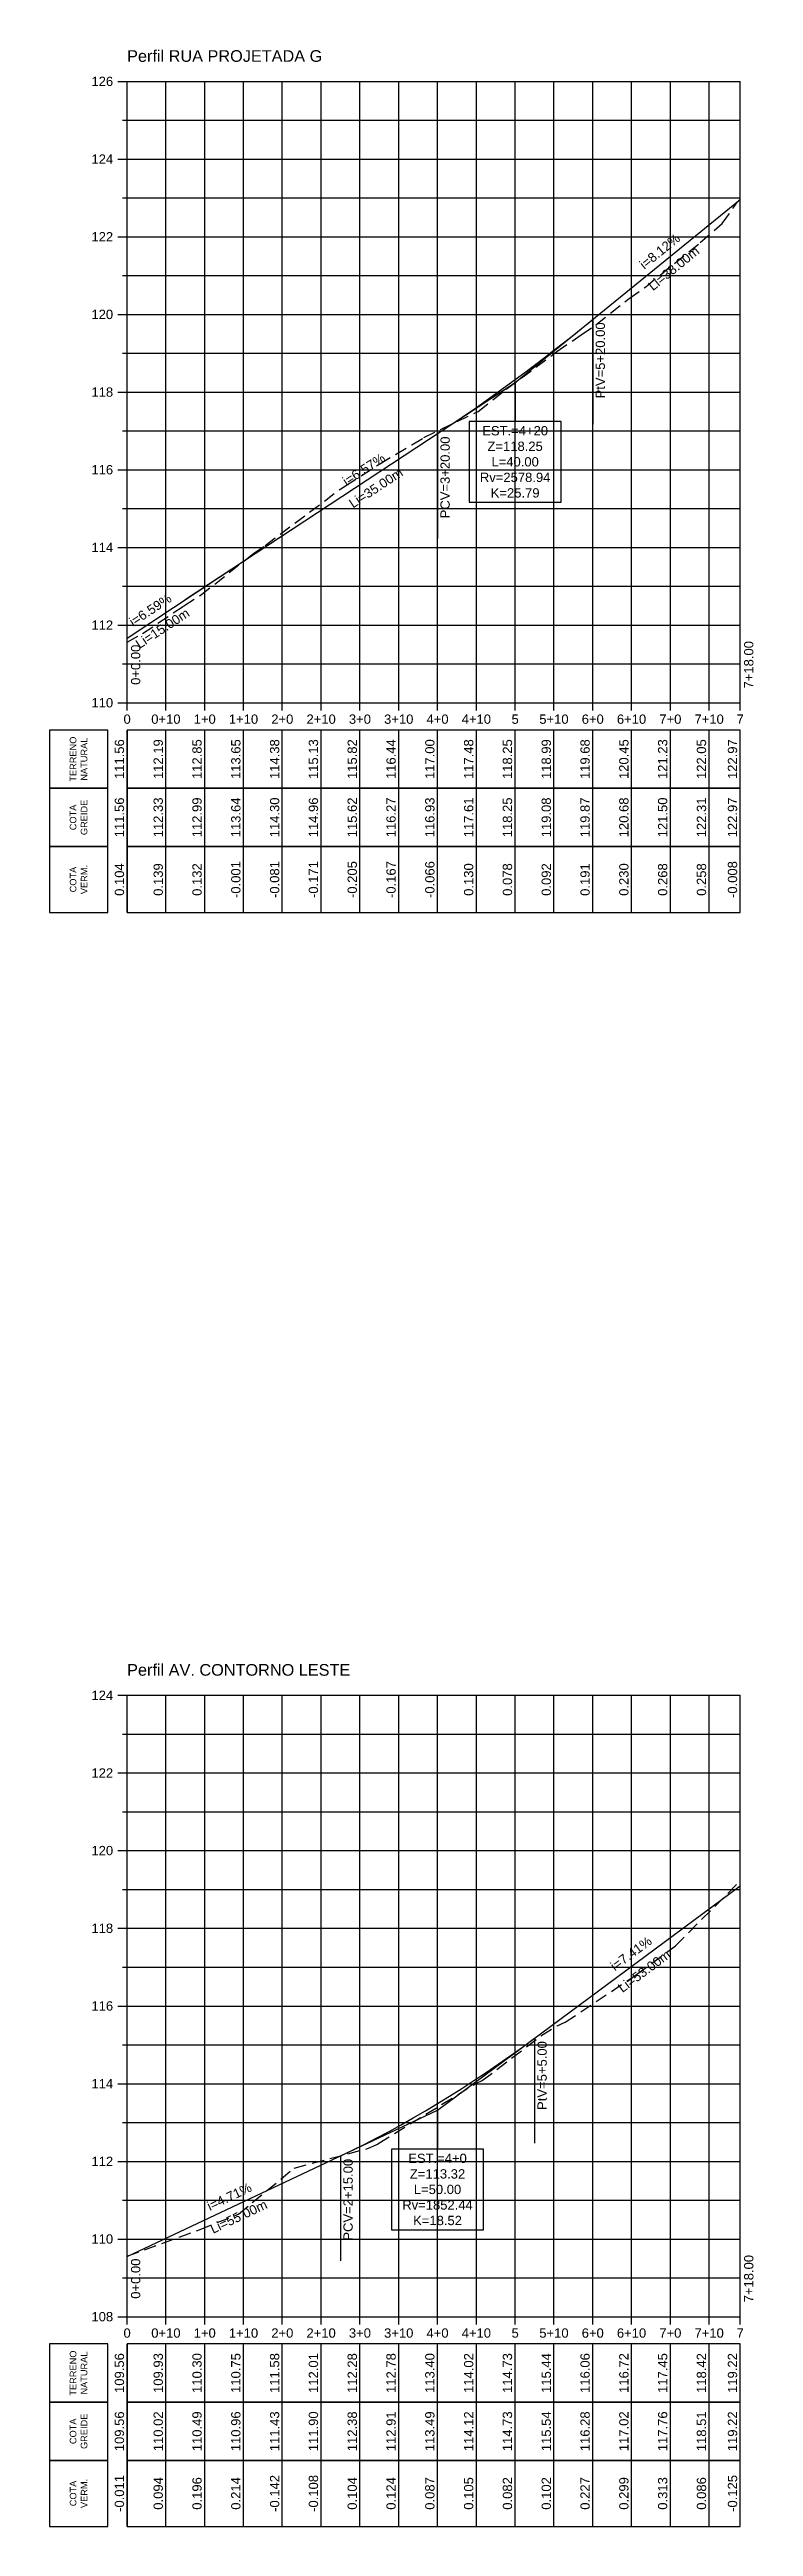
# Model space of a CAD drawing. Header units: metres. Extents: x 437145 to 443371, y 9612590 to 9615494.
# Drawn here: x 441651 to 441833, y 9612590 to 9613227 of the extents above; entities that cross this region are included whole.
import ezdxf

# ---------------------------------------------------------------- set-up
doc = ezdxf.new("R2010")
doc.units = ezdxf.units.M
doc.linetypes.add('HIDDEN', pattern=[9.525, 6.35, -3.175])
for name, color, linetype in [('Borda', 1, 'Continuous'), ('Cota', 2, 'Continuous'), ('COTA-TN', 7, 'Continuous'), ('Estacas', 7, 'Continuous'), ('Malha', 251, 'Continuous'), ('Perfil visualização', 7, 'Continuous'), ('PIs', 2, 'Continuous'), ('Plataforma 1', 10, 'Continuous'), ('Terreno', 3, 'HIDDEN'), ('TEXTO', 7, 'Continuous'), ('TXT-Curvas', 7, 'Continuous'), ('TXT-Estacas', 7, 'Continuous'), ('TXT-Perfil', 7, 'Continuous')]:
    doc.layers.add(name, color=color, linetype=linetype)
doc.styles.add('ARIAL', font='arial.ttf')

msp = doc.modelspace()

# ---------------------------------------------------------------- texts
at = {"layer": 'Cota', "color": 2, "linetype": 'Continuous', "lineweight": -3, "char_height": 2.4, "attachment_point": 6, "style": 'ARIAL'}
for s, insert in [('{\\C256;126  }', (441667.75, 9613219.19)), ('{\\C256;124  }', (441667.75, 9613199.19)), ('{\\C256;122  }', (441667.75, 9613179.19)), ('{\\C256;120  }', (441667.75, 9613159.19)), ('{\\C256;118  }', (441667.75, 9613139.19)), ('{\\C256;116  }', (441667.75, 9613119.19)), ('{\\C256;114  }', (441667.75, 9613099.19)), ('{\\C256;112  }', (441667.75, 9613079.19)), ('{\\C256;110  }', (441667.75, 9613059.19)), ('{\\C256;124  }', (441667.75, 9612803.66)), ('{\\C256;122  }', (441667.75, 9612783.66)), ('{\\C256;120  }', (441667.75, 9612763.66)), ('{\\C256;118  }', (441667.75, 9612743.66)), ('{\\C256;116  }', (441667.75, 9612723.66)), ('{\\C256;114  }', (441667.75, 9612703.66)), ('{\\C256;112  }', (441667.75, 9612683.66)), ('{\\C256;110  }', (441667.75, 9612663.66)), ('{\\C256;108  }', (441667.75, 9612643.66))]:
    msp.add_mtext(s, dxfattribs=dict(at, insert=insert))
at = {"layer": 'Estacas', "color": 7, "linetype": 'Continuous', "lineweight": -3, "char_height": 2.4, "attachment_point": 2, "style": 'ARIAL'}
for s, insert in [('{\\C256;0}', (441671.35, 9613056.19)), ('{\\C256;0+10}', (441681.35, 9613056.19)), ('{\\C256;1+0}', (441691.35, 9613056.19)), ('{\\C256;1+10}', (441701.35, 9613056.19)), ('{\\C256;2+0}', (441711.35, 9613056.19)), ('{\\C256;2+10}', (441721.35, 9613056.19)), ('{\\C256;3+0}', (441731.35, 9613056.19)), ('{\\C256;3+10}', (441741.35, 9613056.19)), ('{\\C256;4+0}', (441751.35, 9613056.19)), ('{\\C256;4+10}', (441761.35, 9613056.19)), ('{\\C256;5}', (441771.35, 9613056.19)), ('{\\C256;5+10}', (441781.35, 9613056.19)), ('{\\C256;6+0}', (441791.35, 9613056.19)), ('{\\C256;6+10}', (441801.35, 9613056.19)), ('{\\C256;7+0}', (441811.35, 9613056.19)), ('{\\C256;7+10}', (441821.35, 9613056.19)), ('{\\C256;7}', (441829.35, 9613056.19)), ('{\\C256;0}', (441671.35, 9612640.66)), ('{\\C256;0+10}', (441681.35, 9612640.66)), ('{\\C256;1+0}', (441691.35, 9612640.66)), ('{\\C256;1+10}', (441701.35, 9612640.66)), ('{\\C256;2+0}', (441711.35, 9612640.66)), ('{\\C256;2+10}', (441721.35, 9612640.66)), ('{\\C256;3+0}', (441731.35, 9612640.66)), ('{\\C256;3+10}', (441741.35, 9612640.66)), ('{\\C256;4+0}', (441751.35, 9612640.66)), ('{\\C256;4+10}', (441761.35, 9612640.66)), ('{\\C256;5}', (441771.35, 9612640.66)), ('{\\C256;5+10}', (441781.35, 9612640.66)), ('{\\C256;6+0}', (441791.35, 9612640.66)), ('{\\C256;6+10}', (441801.35, 9612640.66)), ('{\\C256;7+0}', (441811.35, 9612640.66)), ('{\\C256;7+10}', (441821.35, 9612640.66)), ('{\\C256;7}', (441829.35, 9612640.66))]:
    msp.add_mtext(s, dxfattribs=dict(at, insert=insert))
at = {"layer": 'Perfil visualização', "color": 7, "linetype": 'Continuous', "lineweight": -3, "char_height": 1.7, "attachment_point": 5, "rotation": 90, "style": 'ARIAL'}
for s, insert in [('{\\C256;TERRENO\\PNATURAL}', (441658.85, 9613044.69)), ('{\\C256;COTA\\PGREIDE}', (441658.85, 9613029.69)), ('{\\C256;COTA\\PVERM.}', (441658.85, 9613013.69)), ('{\\C256;TERRENO\\PNATURAL}', (441658.85, 9612629.16)), ('{\\C256;COTA\\PGREIDE}', (441658.85, 9612614.16)), ('{\\C256;COTA\\PVERM.}', (441658.85, 9612598.16))]:
    msp.add_mtext(s, dxfattribs=dict(at, insert=insert))
at = {"layer": 'TEXTO', "color": 4, "linetype": 'Continuous', "lineweight": -3, "char_height": 3, "attachment_point": 7, "style": 'ARIAL'}
for s, insert in [('Perfil RUA PROJETADA G', (441671.35, 9613224.19)), ('Perfil AV. CONTORNO LESTE', (441671.35, 9612808.66))]:
    msp.add_mtext(s, dxfattribs=dict(at, insert=insert))
at = {"layer": 'TEXTO', "color": 7, "linetype": 'Continuous', "lineweight": -3, "char_height": 2.4, "style": 'ARIAL'}
for s, insert, attachment_point, rotation in [('i=8.12%', (441809.4, 9613174.5), 8, 39.089), ('Li=38.00m', (441811.45, 9613171.98), 2, 39.089), ('i=6.57%', (441733.02, 9613118.26), 8, 33.3152), ('Li=35.00m', (441734.81, 9613115.54), 2, 33.3152), ('i=6.59%', (441678.02, 9613082.07), 8, 33.37953), ('Li=15.00m', (441679.81, 9613079.36), 2, 33.37953), ('i=7.41%', (441801.95, 9612736.21), 8, 36.54075), ('Li=53.00m', (441803.89, 9612733.6), 2, 36.54075), ('i=4.71%', (441698.21, 9612673.46), 8, 25.22741), ('Li=55.00m', (441699.59, 9612670.52), 2, 25.22741)]:
    msp.add_mtext(s, dxfattribs=dict(at, insert=insert, attachment_point=attachment_point, rotation=rotation))
at = {"layer": 'TXT-Curvas', "color": 7, "linetype": 'Continuous', "lineweight": -3, "char_height": 2.4, "attachment_point": 3, "rotation": 90, "style": 'ARIAL'}
for s, insert in [('{\\C256;PtV=5+20.00}', (441792.1, 9613157.15)), ('{\\C256;PCV=3+20.00}', (441752.1, 9613127.76)), ('{\\C256;PtV=5+5.00}', (441777.1, 9612714.61)), ('{\\C256;PCV=2+15.00}', (441727.1, 9612684.31))]:
    msp.add_mtext(s, dxfattribs=dict(at, insert=insert))
at = {"layer": 'TXT-Curvas', "color": 7, "linetype": 'Continuous', "lineweight": -3, "char_height": 2.4, "attachment_point": 2, "style": 'ARIAL'}
for s, insert in [('EST.=4+20\\PZ=118.25\\PL=40.00\\PRv=2578.94\\PK=25.79', (441771.35, 9613130.45)), ('EST.=4+0\\PZ=113.32\\PL=50.00\\PRv=1852.44\\PK=18.52', (441751.35, 9612685.64))]:
    msp.add_mtext(s, dxfattribs=dict(at, insert=insert))
at = {"layer": 'TXT-Estacas', "color": 7, "linetype": 'Continuous', "lineweight": -3, "char_height": 2.4, "attachment_point": 2, "rotation": 90, "style": 'ARIAL'}
for s, insert in [('0+0.00', (441672.35, 9613068.99)), ('7+18.00', (441830.35, 9613068.99)), ('7+18.00', (441830.35, 9612653.46)), ('0+0.00', (441672.35, 9612653.46))]:
    msp.add_mtext(s, dxfattribs=dict(at, insert=insert))
at = {"layer": 'TXT-Perfil', "color": 7, "linetype": 'Continuous', "lineweight": -3, "char_height": 2.4, "attachment_point": 8, "rotation": 90, "style": 'ARIAL'}
for s, insert in [('111.56', (441670.6, 9613044.69)), ('112.19', (441680.6, 9613044.69)), ('112.85', (441690.6, 9613044.69)), ('113.65', (441700.6, 9613044.69)), ('114.38', (441710.6, 9613044.69)), ('115.13', (441720.6, 9613044.69)), ('115.82', (441730.6, 9613044.69)), ('116.44', (441740.6, 9613044.69)), ('117.00', (441750.6, 9613044.69)), ('117.48', (441760.6, 9613044.69)), ('118.25', (441770.6, 9613044.69)), ('118.99', (441780.6, 9613044.69)), ('119.68', (441790.6, 9613044.69)), ('120.45', (441800.6, 9613044.69)), ('121.23', (441810.6, 9613044.69)), ('122.05', (441820.6, 9613044.69)), ('122.97', (441828.6, 9613044.69)), ('111.56', (441670.6, 9613029.69)), ('112.33', (441680.6, 9613029.69)), ('112.99', (441690.6, 9613029.69)), ('113.64', (441700.6, 9613029.69)), ('114.30', (441710.6, 9613029.69)), ('114.96', (441720.6, 9613029.69)), ('115.62', (441730.6, 9613029.69)), ('116.27', (441740.6, 9613029.69)), ('116.93', (441750.6, 9613029.69)), ('117.61', (441760.6, 9613029.69)), ('118.25', (441770.6, 9613029.69)), ('119.08', (441780.6, 9613029.69)), ('119.87', (441790.6, 9613029.69)), ('120.68', (441800.6, 9613029.69)), ('121.50', (441810.6, 9613029.69)), ('122.31', (441820.6, 9613029.69)), ('122.97', (441828.6, 9613029.69)), ('0.104', (441670.6, 9613013.69)), ('0.139', (441680.6, 9613013.69)), ('0.132', (441690.6, 9613013.69)), ('-0.001', (441700.6, 9613013.69)), ('-0.081', (441710.6, 9613013.69)), ('-0.171', (441720.6, 9613013.69)), ('-0.205', (441730.6, 9613013.69)), ('-0.167', (441740.6, 9613013.69)), ('-0.066', (441750.6, 9613013.69)), ('0.130', (441760.6, 9613013.69)), ('0.078', (441770.6, 9613013.69)), ('0.092', (441780.6, 9613013.69)), ('0.191', (441790.6, 9613013.69)), ('0.230', (441800.6, 9613013.69)), ('0.268', (441810.6, 9613013.69)), ('0.258', (441820.6, 9613013.69)), ('-0.008', (441828.6, 9613013.69)), ('109.56', (441670.6, 9612629.16)), ('109.93', (441680.6, 9612629.16)), ('110.30', (441690.6, 9612629.16)), ('110.75', (441700.6, 9612629.16)), ('111.58', (441710.6, 9612629.16)), ('112.01', (441720.6, 9612629.16)), ('112.28', (441730.6, 9612629.16)), ('112.78', (441740.6, 9612629.16)), ('113.40', (441750.6, 9612629.16)), ('114.02', (441760.6, 9612629.16)), ('114.73', (441770.6, 9612629.16)), ('115.44', (441780.6, 9612629.16)), ('116.06', (441790.6, 9612629.16)), ('116.72', (441800.6, 9612629.16)), ('117.45', (441810.6, 9612629.16)), ('118.42', (441820.6, 9612629.16)), ('119.22', (441828.6, 9612629.16)), ('109.56', (441670.6, 9612614.16)), ('110.02', (441680.6, 9612614.16)), ('110.49', (441690.6, 9612614.16)), ('110.96', (441700.6, 9612614.16)), ('111.43', (441710.6, 9612614.16)), ('111.90', (441720.6, 9612614.16)), ('112.38', (441730.6, 9612614.16)), ('112.91', (441740.6, 9612614.16)), ('113.49', (441750.6, 9612614.16)), ('114.12', (441760.6, 9612614.16)), ('114.73', (441770.6, 9612614.16)), ('115.54', (441780.6, 9612614.16)), ('116.28', (441790.6, 9612614.16)), ('117.02', (441800.6, 9612614.16)), ('117.76', (441810.6, 9612614.16)), ('118.51', (441820.6, 9612614.16)), ('119.22', (441828.6, 9612614.16)), ('-0.011', (441670.6, 9612598.16)), ('0.094', (441680.6, 9612598.16)), ('0.196', (441690.6, 9612598.16)), ('0.214', (441700.6, 9612598.16)), ('-0.142', (441710.6, 9612598.16)), ('-0.108', (441720.6, 9612598.16)), ('0.104', (441730.6, 9612598.16)), ('0.124', (441740.6, 9612598.16)), ('0.087', (441750.6, 9612598.16)), ('0.105', (441760.6, 9612598.16)), ('0.082', (441770.6, 9612598.16)), ('0.102', (441780.6, 9612598.16)), ('0.227', (441790.6, 9612598.16)), ('0.299', (441800.6, 9612598.16)), ('0.313', (441810.6, 9612598.16)), ('0.086', (441820.6, 9612598.16)), ('-0.125', (441828.6, 9612598.16))]:
    msp.add_mtext(s, dxfattribs=dict(at, insert=insert))

# ---------------------------------------------------------------- linework, layer by layer
at = {"layer": 'Borda', "color": 3, "linetype": 'Continuous', "lineweight": -3}
for p, q in [((441668.95, 9613219.19), (441671.35, 9613219.19)), ((441670.15, 9613209.19), (441671.35, 9613209.19)), ((441668.95, 9613199.19), (441671.35, 9613199.19)), ((441670.15, 9613189.19), (441671.35, 9613189.19)), ((441668.95, 9613179.19), (441671.35, 9613179.19)), ((441670.15, 9613169.19), (441671.35, 9613169.19)), ((441668.95, 9613159.19), (441671.35, 9613159.19)), ((441670.15, 9613149.19), (441671.35, 9613149.19)), ((441668.95, 9613139.19), (441671.35, 9613139.19)), ((441670.15, 9613129.19), (441671.35, 9613129.19)), ((441668.95, 9613119.19), (441671.35, 9613119.19)), ((441670.15, 9613109.19), (441671.35, 9613109.19)), ((441668.95, 9613099.19), (441671.35, 9613099.19)), ((441670.15, 9613089.19), (441671.35, 9613089.19)), ((441668.95, 9613079.19), (441671.35, 9613079.19)), ((441670.15, 9613069.19), (441671.35, 9613069.19)), ((441668.95, 9613059.19), (441671.35, 9613059.19)), ((441668.95, 9612803.66), (441671.35, 9612803.66)), ((441670.15, 9612793.66), (441671.35, 9612793.66)), ((441668.95, 9612783.66), (441671.35, 9612783.66)), ((441670.15, 9612773.66), (441671.35, 9612773.66)), ((441668.95, 9612763.66), (441671.35, 9612763.66)), ((441670.15, 9612753.66), (441671.35, 9612753.66)), ((441668.95, 9612743.66), (441671.35, 9612743.66)), ((441670.15, 9612733.66), (441671.35, 9612733.66)), ((441668.95, 9612723.66), (441671.35, 9612723.66)), ((441670.15, 9612713.66), (441671.35, 9612713.66)), ((441668.95, 9612703.66), (441671.35, 9612703.66)), ((441670.15, 9612693.66), (441671.35, 9612693.66)), ((441668.95, 9612683.66), (441671.35, 9612683.66)), ((441670.15, 9612673.66), (441671.35, 9612673.66)), ((441668.95, 9612663.66), (441671.35, 9612663.66)), ((441670.15, 9612653.66), (441671.35, 9612653.66)), ((441668.95, 9612643.66), (441671.35, 9612643.66))]:
    msp.add_line(p, q, dxfattribs=at)
at = {"layer": 'Borda', "color": 1, "linetype": 'Continuous', "lineweight": -3}
for p, q in [((441671.35, 9613059.19), (441671.35, 9613219.19)), ((441671.35, 9613219.19), (441829.35, 9613219.19)), ((441829.35, 9613059.19), (441829.35, 9613219.19)), ((441671.35, 9613059.19), (441829.35, 9613059.19)), ((441671.35, 9612643.66), (441671.35, 9612803.66)), ((441671.35, 9612803.66), (441829.35, 9612803.66)), ((441829.35, 9612643.66), (441829.35, 9612803.66)), ((441671.35, 9612643.66), (441829.35, 9612643.66))]:
    msp.add_line(p, q, dxfattribs=at)
at = {"layer": 'COTA-TN', "color": 8, "linetype": 'Continuous', "lineweight": -3}
for p, q in [((441671.35, 9613005.19), (441671.35, 9613052.19)), ((441681.35, 9613005.19), (441681.35, 9613052.19)), ((441691.35, 9613005.19), (441691.35, 9613052.19)), ((441701.35, 9613005.19), (441701.35, 9613052.19)), ((441711.35, 9613005.19), (441711.35, 9613052.19)), ((441721.35, 9613005.19), (441721.35, 9613052.19)), ((441731.35, 9613005.19), (441731.35, 9613052.19)), ((441741.35, 9613005.19), (441741.35, 9613052.19)), ((441751.35, 9613005.19), (441751.35, 9613052.19)), ((441761.35, 9613005.19), (441761.35, 9613052.19)), ((441771.35, 9613005.19), (441771.35, 9613052.19)), ((441781.35, 9613005.19), (441781.35, 9613052.19)), ((441791.35, 9613005.19), (441791.35, 9613052.19)), ((441801.35, 9613005.19), (441801.35, 9613052.19)), ((441811.35, 9613005.19), (441811.35, 9613052.19)), ((441821.35, 9613005.19), (441821.35, 9613052.19)), ((441829.35, 9613005.19), (441829.35, 9613052.19)), ((441671.35, 9612589.66), (441671.35, 9612636.66)), ((441681.35, 9612589.66), (441681.35, 9612636.66)), ((441691.35, 9612589.66), (441691.35, 9612636.66)), ((441701.35, 9612589.66), (441701.35, 9612636.66)), ((441711.35, 9612589.66), (441711.35, 9612636.66)), ((441721.35, 9612589.66), (441721.35, 9612636.66)), ((441731.35, 9612589.66), (441731.35, 9612636.66)), ((441741.35, 9612589.66), (441741.35, 9612636.66)), ((441751.35, 9612589.66), (441751.35, 9612636.66)), ((441761.35, 9612589.66), (441761.35, 9612636.66)), ((441771.35, 9612589.66), (441771.35, 9612636.66)), ((441781.35, 9612589.66), (441781.35, 9612636.66)), ((441791.35, 9612589.66), (441791.35, 9612636.66)), ((441801.35, 9612589.66), (441801.35, 9612636.66)), ((441811.35, 9612589.66), (441811.35, 9612636.66)), ((441821.35, 9612589.66), (441821.35, 9612636.66)), ((441829.35, 9612589.66), (441829.35, 9612636.66))]:
    msp.add_line(p, q, dxfattribs=at)
for points in [[(441666.35, 9613037.19), (441666.35, 9613052.19), (441651.35, 9613052.19), (441651.35, 9613037.19)], [(441671.35, 9613037.19), (441829.35, 9613037.19), (441829.35, 9613052.19), (441671.35, 9613052.19)], [(441666.35, 9613022.19), (441666.35, 9613037.19), (441651.35, 9613037.19), (441651.35, 9613022.19)], [(441671.35, 9613022.19), (441829.35, 9613022.19), (441829.35, 9613037.19), (441671.35, 9613037.19)], [(441666.35, 9613005.19), (441666.35, 9613022.19), (441651.35, 9613022.19), (441651.35, 9613005.19)], [(441671.35, 9613005.19), (441829.35, 9613005.19), (441829.35, 9613022.19), (441671.35, 9613022.19)], [(441666.35, 9612621.66), (441666.35, 9612636.66), (441651.35, 9612636.66), (441651.35, 9612621.66)], [(441671.35, 9612621.66), (441829.35, 9612621.66), (441829.35, 9612636.66), (441671.35, 9612636.66)], [(441666.35, 9612606.66), (441666.35, 9612621.66), (441651.35, 9612621.66), (441651.35, 9612606.66)], [(441671.35, 9612606.66), (441829.35, 9612606.66), (441829.35, 9612621.66), (441671.35, 9612621.66)], [(441666.35, 9612589.66), (441666.35, 9612606.66), (441651.35, 9612606.66), (441651.35, 9612589.66)], [(441671.35, 9612589.66), (441829.35, 9612589.66), (441829.35, 9612606.66), (441671.35, 9612606.66)]]:
    msp.add_3dface(points, dxfattribs=at)
at = {"layer": 'Estacas', "color": 3, "linetype": 'Continuous', "lineweight": -3}
for p, q in [((441671.35, 9613057.19), (441671.35, 9613059.19)), ((441681.35, 9613057.19), (441681.35, 9613059.19)), ((441691.35, 9613057.19), (441691.35, 9613059.19)), ((441701.35, 9613057.19), (441701.35, 9613059.19)), ((441711.35, 9613057.19), (441711.35, 9613059.19)), ((441721.35, 9613057.19), (441721.35, 9613059.19)), ((441731.35, 9613057.19), (441731.35, 9613059.19)), ((441741.35, 9613057.19), (441741.35, 9613059.19)), ((441751.35, 9613057.19), (441751.35, 9613059.19)), ((441761.35, 9613057.19), (441761.35, 9613059.19)), ((441771.35, 9613057.19), (441771.35, 9613059.19)), ((441781.35, 9613057.19), (441781.35, 9613059.19)), ((441791.35, 9613057.19), (441791.35, 9613059.19)), ((441801.35, 9613057.19), (441801.35, 9613059.19)), ((441811.35, 9613057.19), (441811.35, 9613059.19)), ((441821.35, 9613057.19), (441821.35, 9613059.19)), ((441829.35, 9613057.19), (441829.35, 9613059.19)), ((441671.35, 9612641.66), (441671.35, 9612643.66)), ((441681.35, 9612641.66), (441681.35, 9612643.66)), ((441691.35, 9612641.66), (441691.35, 9612643.66)), ((441701.35, 9612641.66), (441701.35, 9612643.66)), ((441711.35, 9612641.66), (441711.35, 9612643.66)), ((441721.35, 9612641.66), (441721.35, 9612643.66)), ((441731.35, 9612641.66), (441731.35, 9612643.66)), ((441741.35, 9612641.66), (441741.35, 9612643.66)), ((441751.35, 9612641.66), (441751.35, 9612643.66)), ((441761.35, 9612641.66), (441761.35, 9612643.66)), ((441771.35, 9612641.66), (441771.35, 9612643.66)), ((441781.35, 9612641.66), (441781.35, 9612643.66)), ((441791.35, 9612641.66), (441791.35, 9612643.66)), ((441801.35, 9612641.66), (441801.35, 9612643.66)), ((441811.35, 9612641.66), (441811.35, 9612643.66)), ((441821.35, 9612641.66), (441821.35, 9612643.66)), ((441829.35, 9612641.66), (441829.35, 9612643.66))]:
    msp.add_line(p, q, dxfattribs=at)
at = {"layer": 'Malha', "color": 251, "linetype": 'Continuous', "lineweight": -3}
for p, q in [((441671.35, 9613219.19), (441829.35, 9613219.19)), ((441671.35, 9613059.19), (441671.35, 9613219.19)), ((441681.35, 9613059.19), (441681.35, 9613219.19)), ((441691.35, 9613059.19), (441691.35, 9613219.19)), ((441701.35, 9613059.19), (441701.35, 9613219.19)), ((441711.35, 9613059.19), (441711.35, 9613219.19)), ((441721.35, 9613059.19), (441721.35, 9613219.19)), ((441731.35, 9613059.19), (441731.35, 9613219.19)), ((441741.35, 9613059.19), (441741.35, 9613219.19)), ((441751.35, 9613059.19), (441751.35, 9613219.19)), ((441761.35, 9613059.19), (441761.35, 9613219.19)), ((441771.35, 9613059.19), (441771.35, 9613219.19)), ((441781.35, 9613059.19), (441781.35, 9613219.19)), ((441791.35, 9613059.19), (441791.35, 9613219.19)), ((441801.35, 9613059.19), (441801.35, 9613219.19)), ((441811.35, 9613059.19), (441811.35, 9613219.19)), ((441821.35, 9613059.19), (441821.35, 9613219.19)), ((441829.35, 9613059.19), (441829.35, 9613219.19)), ((441671.35, 9613209.19), (441829.35, 9613209.19)), ((441671.35, 9613199.19), (441829.35, 9613199.19)), ((441671.35, 9613189.19), (441829.35, 9613189.19)), ((441671.35, 9613179.19), (441829.35, 9613179.19)), ((441671.35, 9613169.19), (441829.35, 9613169.19)), ((441671.35, 9613159.19), (441829.35, 9613159.19)), ((441671.35, 9613149.19), (441829.35, 9613149.19)), ((441671.35, 9613139.19), (441829.35, 9613139.19)), ((441671.35, 9613129.19), (441829.35, 9613129.19)), ((441671.35, 9613119.19), (441829.35, 9613119.19)), ((441671.35, 9613109.19), (441829.35, 9613109.19)), ((441671.35, 9613099.19), (441829.35, 9613099.19)), ((441671.35, 9613089.19), (441829.35, 9613089.19)), ((441671.35, 9613079.19), (441829.35, 9613079.19)), ((441671.35, 9613069.19), (441829.35, 9613069.19)), ((441671.35, 9613059.19), (441829.35, 9613059.19)), ((441671.35, 9612803.66), (441829.35, 9612803.66)), ((441671.35, 9612643.66), (441671.35, 9612803.66)), ((441681.35, 9612643.66), (441681.35, 9612803.66)), ((441691.35, 9612643.66), (441691.35, 9612803.66)), ((441701.35, 9612643.66), (441701.35, 9612803.66)), ((441711.35, 9612643.66), (441711.35, 9612803.66)), ((441721.35, 9612643.66), (441721.35, 9612803.66)), ((441731.35, 9612643.66), (441731.35, 9612803.66)), ((441741.35, 9612643.66), (441741.35, 9612803.66)), ((441751.35, 9612643.66), (441751.35, 9612803.66)), ((441761.35, 9612643.66), (441761.35, 9612803.66)), ((441771.35, 9612643.66), (441771.35, 9612803.66)), ((441781.35, 9612643.66), (441781.35, 9612803.66)), ((441791.35, 9612643.66), (441791.35, 9612803.66)), ((441801.35, 9612643.66), (441801.35, 9612803.66)), ((441811.35, 9612643.66), (441811.35, 9612803.66)), ((441821.35, 9612643.66), (441821.35, 9612803.66)), ((441829.35, 9612643.66), (441829.35, 9612803.66)), ((441671.35, 9612793.66), (441829.35, 9612793.66)), ((441671.35, 9612783.66), (441829.35, 9612783.66)), ((441671.35, 9612773.66), (441829.35, 9612773.66)), ((441671.35, 9612763.66), (441829.35, 9612763.66)), ((441671.35, 9612753.66), (441829.35, 9612753.66)), ((441671.35, 9612743.66), (441829.35, 9612743.66)), ((441671.35, 9612733.66), (441829.35, 9612733.66)), ((441671.35, 9612723.66), (441829.35, 9612723.66)), ((441671.35, 9612713.66), (441829.35, 9612713.66)), ((441671.35, 9612703.66), (441829.35, 9612703.66)), ((441671.35, 9612693.66), (441829.35, 9612693.66)), ((441671.35, 9612683.66), (441829.35, 9612683.66)), ((441671.35, 9612673.66), (441829.35, 9612673.66)), ((441671.35, 9612663.66), (441829.35, 9612663.66)), ((441671.35, 9612653.66), (441829.35, 9612653.66)), ((441671.35, 9612643.66), (441829.35, 9612643.66))]:
    msp.add_line(p, q, dxfattribs=at)
at = {"layer": 'PIs', "color": 2, "linetype": 'Continuous', "lineweight": -3}
for p, q in [((441671.35, 9613059.19), (441671.35, 9613219.19)), ((441829.35, 9613059.19), (441829.35, 9613219.19)), ((441671.35, 9612643.66), (441671.35, 9612803.66)), ((441829.35, 9612643.66), (441829.35, 9612803.66))]:
    msp.add_line(p, q, dxfattribs=at)
at = {"layer": 'Plataforma 1', "color": 10, "linetype": 'Continuous', "lineweight": -3, "ltscale": 2}
for p, q in [((441771.35, 9613141.65), (441829.35, 9613188.77)), ((441788.85, 9613155.88), (441791.35, 9613157.9)), ((441778.85, 9613148.05), (441781.35, 9613149.97)), ((441781.35, 9613149.97), (441783.85, 9613151.92)), ((441783.85, 9613151.92), (441786.35, 9613153.89)), ((441786.35, 9613153.89), (441788.85, 9613155.88)), ((441771.35, 9613142.43), (441773.85, 9613144.28)), ((441773.85, 9613144.28), (441776.35, 9613146.15)), ((441776.35, 9613146.15), (441778.85, 9613148.05)), ((441701.35, 9613095.65), (441771.35, 9613141.65)), ((441761.35, 9613135.27), (441763.85, 9613137.03)), ((441763.85, 9613137.03), (441766.35, 9613138.8)), ((441766.35, 9613138.8), (441768.85, 9613140.6)), ((441768.85, 9613140.6), (441771.35, 9613142.43)), ((441753.85, 9613130.16), (441756.35, 9613131.84)), ((441756.35, 9613131.84), (441758.85, 9613133.55)), ((441758.85, 9613133.55), (441761.35, 9613135.27)), ((441751.35, 9613128.51), (441753.85, 9613130.16)), ((441686.35, 9613085.76), (441716.35, 9613105.5)), ((441671.35, 9613075.88), (441701.35, 9613095.65)), ((441751.35, 9612696.84), (441829.35, 9612754.64)), ((441766.97, 9612708.65), (441770.1, 9612710.84)), ((441770.1, 9612710.84), (441773.22, 9612713.08)), ((441773.22, 9612713.08), (441776.35, 9612715.36)), ((441757.6, 9612702.42), (441760.72, 9612704.44)), ((441760.72, 9612704.44), (441763.85, 9612706.52)), ((441763.85, 9612706.52), (441766.97, 9612708.65)), ((441748.22, 9612696.66), (441751.35, 9612698.52)), ((441751.35, 9612698.52), (441754.47, 9612700.45)), ((441754.47, 9612700.45), (441757.6, 9612702.42)), ((441671.35, 9612659.15), (441751.35, 9612696.84)), ((441735.72, 9612689.71), (441738.85, 9612691.37)), ((441738.85, 9612691.37), (441741.97, 9612693.08)), ((441741.97, 9612693.08), (441745.1, 9612694.84)), ((441745.1, 9612694.84), (441748.22, 9612696.66)), ((441726.35, 9612685.06), (441729.47, 9612686.56)), ((441729.47, 9612686.56), (441732.6, 9612688.11)), ((441732.6, 9612688.11), (441735.72, 9612689.71))]:
    msp.add_line(p, q, dxfattribs=at)
at = {"layer": 'Terreno', "color": 3, "linetype": 'HIDDEN', "lineweight": -3, "ltscale": 0.5}
for p, q in [((441824.71, 9613182.61), (441828.69, 9613188.19)), ((441828.69, 9613188.19), (441829.35, 9613188.85)), ((441819.03, 9613177.69), (441824.71, 9613182.61)), ((441804.99, 9613166.33), (441819.03, 9613177.69)), ((441792.16, 9613156.55), (441800.72, 9613163.29)), ((441800.72, 9613163.29), (441804.99, 9613166.33)), ((441788.39, 9613153.97), (441792.16, 9613156.55)), ((441782.1, 9613149.61), (441788.39, 9613153.97)), ((441769.06, 9613139.96), (441782.1, 9613149.61)), ((441761.85, 9613134.21), (441769.06, 9613139.96)), ((441747.82, 9613127.47), (441761.85, 9613134.21)), ((441736.45, 9613120.71), (441744.75, 9613125.62)), ((441744.75, 9613125.62), (441747.82, 9613127.47)), ((441727.66, 9613115.03), (441736.45, 9613120.71)), ((441706.95, 9613099.74), (441726.41, 9613114.29)), ((441726.41, 9613114.29), (441727.66, 9613115.03)), ((441703.92, 9613097.68), (441706.95, 9613099.74)), ((441690.18, 9613086.82), (441703.92, 9613097.68)), ((441685.96, 9613084.18), (441690.18, 9613086.82)), ((441675.33, 9613077.02), (441685.96, 9613084.18)), ((441671.35, 9613074.84), (441675.33, 9613077.02)), ((441812.7, 9612739.16), (441829.35, 9612755.89)), ((441802.66, 9612731.78), (441812.7, 9612739.16)), ((441784.28, 9612719.49), (441802.66, 9612731.78)), ((441778.01, 9612716.01), (441782.19, 9612718.57)), ((441782.19, 9612718.57), (441784.28, 9612719.49)), ((441762.89, 9612704.44), (441778.01, 9612716.01)), ((441736.18, 9612688.32), (441761.38, 9612703.83)), ((441761.38, 9612703.83), (441762.89, 9612704.44)), ((441714.43, 9612681.94), (441733.6, 9612687.04)), ((441733.6, 9612687.04), (441735.55, 9612687.95)), ((441735.55, 9612687.95), (441735.87, 9612688.13)), ((441735.87, 9612688.13), (441736.18, 9612688.32)), ((441703.59, 9612673.05), (441714.43, 9612681.94)), ((441700.09, 9612670.07), (441703.59, 9612673.05)), ((441671.35, 9612659.25), (441690.17, 9612666.15)), ((441690.17, 9612666.15), (441700.09, 9612670.07))]:
    msp.add_line(p, q, dxfattribs=at)
at = {"layer": 'TXT-Curvas', "color": 7, "linetype": 'Continuous', "lineweight": -3}
for p, q in [((441791.35, 9613157.9), (441791.35, 9613130.9)), ((441771.35, 9613141.65), (441771.35, 9613131.65)), ((441759.46, 9613131.65), (441759.46, 9613110.85)), ((441783.23, 9613131.65), (441759.46, 9613131.65)), ((441783.23, 9613110.85), (441783.23, 9613131.65)), ((441751.35, 9613128.51), (441751.35, 9613101.51)), ((441759.46, 9613110.85), (441783.23, 9613110.85)), ((441776.35, 9612715.36), (441776.35, 9612688.36)), ((441751.35, 9612696.84), (441751.35, 9612686.84)), ((441726.35, 9612685.06), (441726.35, 9612658.06)), ((441739.46, 9612686.84), (441739.46, 9612666.04)), ((441763.23, 9612686.84), (441739.46, 9612686.84)), ((441763.23, 9612666.04), (441763.23, 9612686.84)), ((441739.46, 9612666.04), (441763.23, 9612666.04))]:
    msp.add_line(p, q, dxfattribs=at)

msp.set_redraw_order([(e.dxf.handle, doc.entitydb.next_handle()) for e in msp.query("TEXT MTEXT ATTDEF DIMENSION ARC_DIMENSION")])  # texts and dimensions are drawn at this point

doc.saveas('drawing.dxf')
